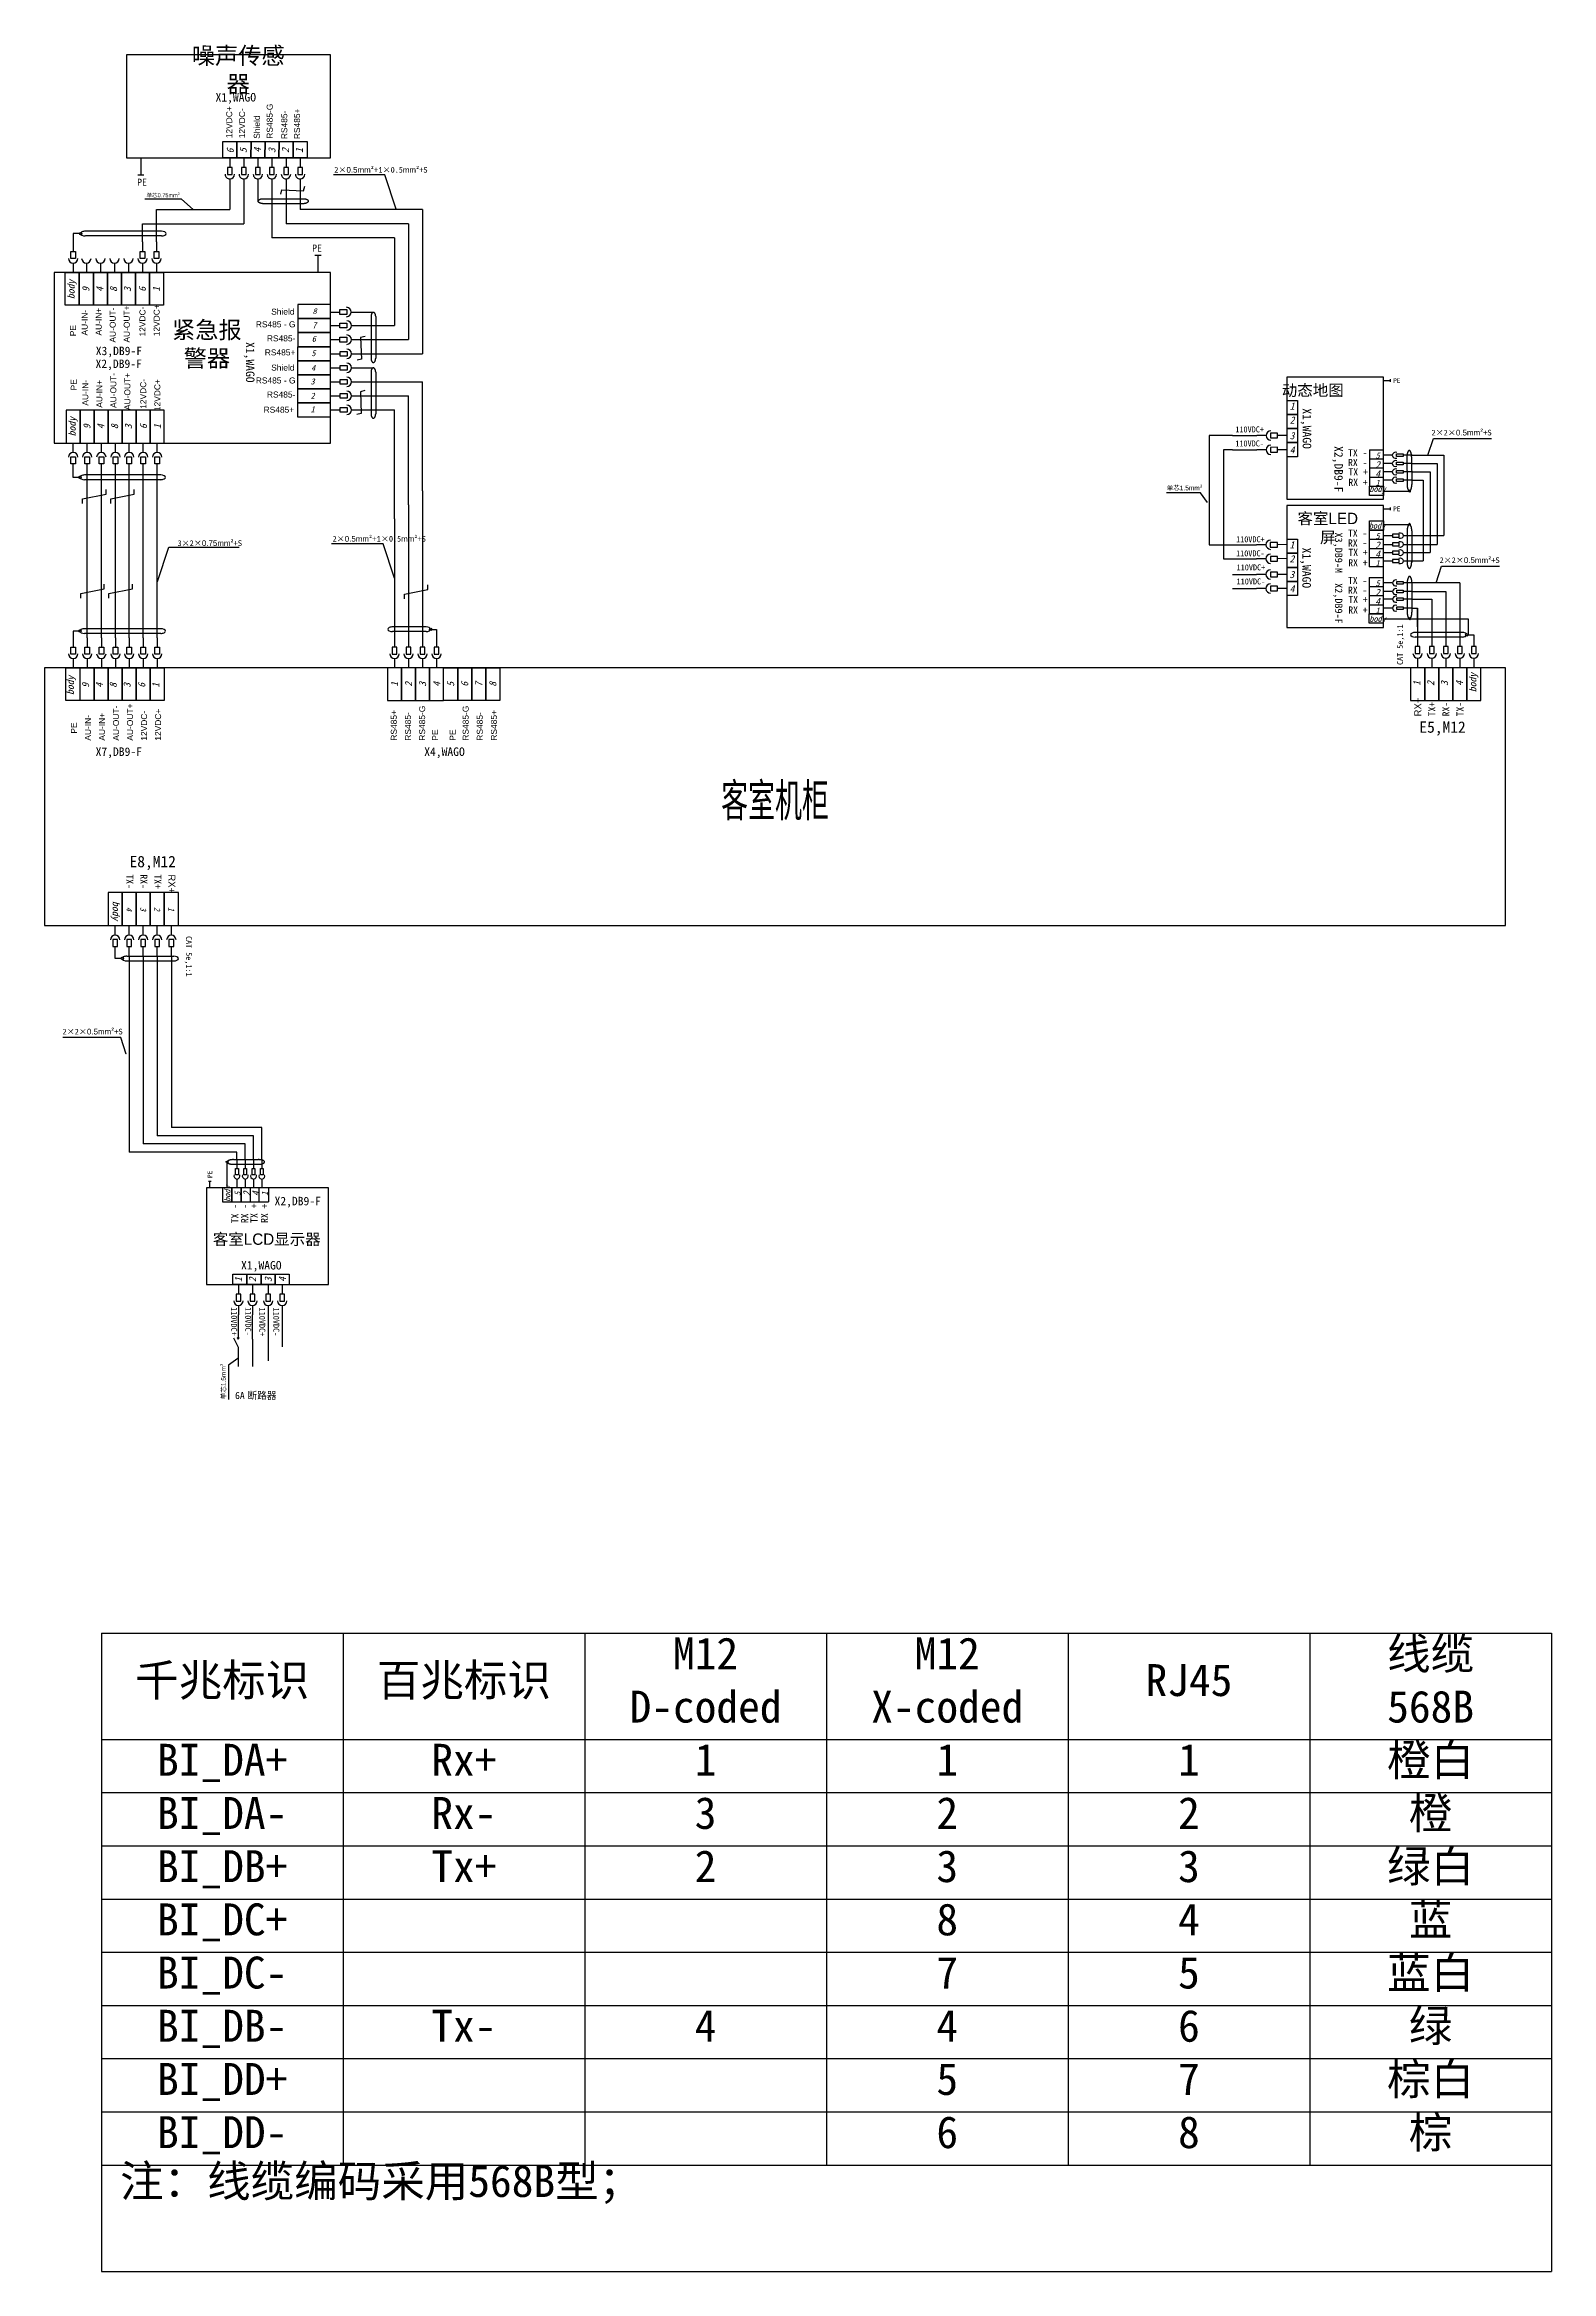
# Model space of a CAD drawing. Header units: millimetres. Extents: x -9110 to 102990, y -380 to 207980.
# Drawn here: x 20052 to 34218, y 5538 to 26469 of the extents above; entities that cross this region are included whole.
import ezdxf

# ---------------------------------------------------------------- set-up
doc = ezdxf.new("R2010")
doc.units = ezdxf.units.MM
doc.header["$LTSCALE"] = 1000
doc.header["$MEASUREMENT"] = 0
doc.linetypes.add('DASHED', pattern=[0.75, 0.5, -0.25])
doc.layers.add('电气', color=7, linetype='Continuous')
doc.layers.add('连接线', color=7, linetype='Continuous')
doc.styles.add('HORIZONTALGBCBIG', font='txt.shx', dxfattribs={"bigfont": 'gbcbig.shx'})
doc.styles.get("Standard").update_dxf_attribs({"font": 'simhei.ttf'})
doc.styles.add('STYLE1', font='txt.shx')
doc.dimstyles.get("Standard").update_dxf_attribs({"dimscale": 2, "dimtxt": 2.5, "dimasz": 2.5, "dimexe": 1.2, "dimexo": 0, "dimgap": 1.2, "dimtad": 0, "dimtih": 1, "dimtoh": 1, "dimzin": 12, "dimdsep": 46, "dimtxsty": 'STYLE1', "dimcen": 0.09, "dimadec": 0, "dimazin": 3, "dimtfac": 1, "dimtofl": 0, "dimtmove": 0, "dimatfit": 3, "dimfxl": 1.2, "dimtolj": 1, "dimtzin": 0, "dimarcsym": 0})

msp = doc.modelspace()

# ---------------------------------------------------------------- texts
at = {"style": 'HORIZONTALGBCBIG'}
for s, insert, char_height, width, attachment_point, rotation in [('{\\fSystem|b0|i0|c134|p34;噪声传感器\\P}', (21873, 26223), 160.07, 902, 5, 359.9403), ('{\\fSimSun|b0|i0|c134|p2;\\H1x;\\C7;X1,WAGO}', (21850, 25963), 80.04, 902, 5, 359.9403), ('{\\fArial|b0|i0|c0|p34;\\C7;12VDC+}', (21788, 25588), 56.5, 395.45, 4, 89.9403), ('{\\fArial|b0|i0|c0|p34;\\C7;12VDC-}', (21909, 25588), 56.5, 404.8, 4, 89.9403), ('{\\fArial|b0|i0|c0|p34;\\C7;Shield }', (22048, 25583), 56.5, 395.45, 4, 89.9403), ('{\\fArial|b0|i0|c0|p34;\\C7;RS485-G}', (22169, 25584), 56.5, 404.8, 4, 89.9403), ('{\\fArial|b0|i0|c0|p34;\\C7;RS485-}', (22306, 25580), 56.5, 395.45, 4, 89.9403), ('{\\fArial|b0|i0|c0|p34;\\C7;RS485+}', (22426, 25580), 56.5, 404.8, 4, 89.9403), ('{\\fSimSun|b0|i1|c134|p2;\\C7;6}', (21798, 25469), 66.7, 308, 5, 90), ('{\\fSimSun|b0|i1|c134|p2;\\C7;5}', (21920, 25473), 66.7, 308, 5, 90), ('{\\fSimSun|b0|i1|c134|p2;\\C7;4}', (22053, 25476), 66.7, 308, 5, 90), ('{\\fSimSun|b0|i1|c134|p2;\\C7;3}', (22190, 25473), 66.7, 308, 5, 90), ('{\\fSimSun|b0|i1|c134|p2;\\C7;2}', (22316, 25474), 66.7, 308, 5, 90), ('{\\fSimSun|b0|i1|c134|p2;\\C7;1}', (22447, 25473), 66.7, 308, 5, 90), ('{\\fSimSun|b0|i1|c134|p2;\\C7;body}', (20311, 24167), 66.7, 308, 5, 90), ('{\\fSimSun|b0|i1|c134|p2;\\C7;9}', (20441, 24167), 66.7, 308, 5, 90), ('{\\fSimSun|b0|i1|c134|p2;\\C7;4}', (20571, 24167), 66.7, 308, 5, 90), ('{\\fSimSun|b0|i1|c134|p2;\\C7;8}', (20701, 24167), 66.7, 308, 5, 90), ('{\\fSimSun|b0|i1|c134|p2;\\C7;3}', (20831, 24167), 66.7, 308, 5, 90), ('{\\fSimSun|b0|i1|c134|p2;\\H1x;\\C7;6}', (20972, 24168), 66.7, 308, 5, 90), ('{\\fSimSun|b0|i1|c134|p2;\\H1x;\\C7;1}', (21104, 24168), 66.7, 308, 5, 90), ('{\\fArial|b0|i0|c0|p34;\\C7;AU-IN\\H1x;-}', (20429, 23734), 56.5, 440, 4, 90), ('{\\fArial|b0|i0|c0|p34;\\C7;AU-IN\\H1x;+}', (20561, 23734), 56.5, 440, 4, 90), ('{\\fArial|b0|i0|c0|p34;\\C7;AU-OUT\\H1x;-}', (20693, 23668), 56.5, 440, 4, 90), ('{\\fArial|b0|i0|c0|p34;\\C7;AU-OUT\\H1x;+}', (20825, 23668), 56.5, 440, 4, 90), ('{\\fArial|b0|i0|c0|p34;\\H1x;\\C7;12VDC-}', (20973, 23725), 56.5, 268.4, 4, 90), ('{\\fArial|b0|i0|c0|p34;\\H1x;\\C7;12VDC+}', (21106, 23727), 56.5, 290.4, 4, 90), ('{\\fArial|b0|i0|c0|p34;\\C7;PE}', (20320, 23727), 56.5, 220, 4, 90), ('{\\fSimSun|b0|i0|c134|p2;\\H1x;\\C7;X1,WAGO}', (21975, 23482), 80.04, 902, 5, 270), ('{\\fArial|b0|i0|c0|p34;\\C7;PE}', (20327, 23324), 56.5, 220, 6, 90), ('{\\fArial|b0|i0|c0|p34;\\C7;AU-IN\\H1x;-}', (20435, 23316), 56.5, 440, 6, 90), ('{\\fArial|b0|i0|c0|p34;\\C7;AU-IN\\H1x;+}', (20567, 23316), 56.5, 440, 6, 90), ('{\\fArial|b0|i0|c0|p34;\\C7;AU-OUT\\H1x;-}', (20699, 23382), 56.5, 440, 6, 90), ('{\\fArial|b0|i0|c0|p34;\\C7;AU-OUT\\H1x;+}', (20831, 23382), 56.5, 440, 6, 90), ('{\\fArial|b0|i0|c0|p34;\\H1x;\\C7;12VDC-}', (20980, 23326), 56.5, 268.4, 6, 90), ('{\\fArial|b0|i0|c0|p34;\\H1x;\\C7;12VDC+}', (21113, 23324), 56.5, 290.4, 6, 90), ('{\\fSimSun|b0|i0|c134|p2;\\C7;X1,WAGO}', (31909, 22859), 80.04, 880, 5, 270), ('{\\fSimSun|b0|i1|c134|p2;\\C7;body}', (20321, 22877), 66.7, 308, 5, 90), ('{\\fSimSun|b0|i1|c134|p2;\\C7;9}', (20451, 22877), 66.7, 308, 5, 90), ('{\\fSimSun|b0|i1|c134|p2;\\C7;4}', (20581, 22877), 66.7, 308, 5, 90), ('{\\fSimSun|b0|i1|c134|p2;\\C7;8}', (20711, 22877), 66.7, 308, 5, 90), ('{\\fSimSun|b0|i1|c134|p2;\\C7;3}', (20841, 22877), 66.7, 308, 5, 90), ('{\\fSimSun|b0|i1|c134|p2;\\H1x;\\C7;6}', (20982, 22878), 66.7, 308, 5, 90), ('{\\fSimSun|b0|i1|c134|p2;\\H1x;\\C7;1}', (21114, 22878), 66.7, 308, 5, 90), ('{\\fSimSun|b0|i0|c134|p2;\\C7;X2,DB9-F\\P}', (32207, 22477), 80.04, 1252.15, 5, 270), ('{\\fSimSun|b0|i0|c134|p2;\\C7;X3,DB9-M  X2,DB9-F\\P}', (32209, 21454), 70, 1252.15, 5, 270), ('{\\fSimSun|b0|i0|c134|p2;\\C7;X1,WAGO}', (31906, 21550), 80.04, 880, 5, 270), ('{\\fSimSun|b0|i0|c134|p2;\\H1x;\\C7;CAT 5e,1:1}', (32801, 20828), 53.36, 462.24, 5, 90), ('{\\fSimSun|b0|i1|c134|p2;\\C7;body}', (20304, 20446), 66.7, 308, 5, 90), ('\\pxqc;{\\fSimSun|b0|i1|c134|p2;\\H1x;\\C7;body}', (33488, 20318), 66.7, 308, 4, 90), ('{\\fSimSun|b0|i1|c134|p2;\\C7;9}', (20438, 20446), 66.7, 308, 5, 90), ('{\\fSimSun|b0|i1|c134|p2;\\C7;4}', (20568, 20446), 66.7, 308, 5, 90), ('{\\fSimSun|b0|i1|c134|p2;\\C7;8}', (20698, 20446), 66.7, 308, 5, 90), ('{\\fSimSun|b0|i1|c134|p2;\\C7;3}', (20828, 20446), 66.7, 308, 5, 90), ('{\\fSimSun|b0|i1|c134|p2;\\H1x;\\C7;6}', (20966, 20446), 66.7, 308, 5, 90), ('{\\fSimSun|b0|i1|c134|p2;\\H1x;\\C7;1}', (21098, 20446), 66.7, 308, 5, 90), ('{\\fSimSun|b0|i1|c134|p2;\\H1x;\\C7;1}', (23342, 20456), 66.7, 308, 5, 90), ('{\\fSimSun|b0|i1|c134|p2;\\H1x;\\C7;2}', (23474, 20456), 66.7, 308, 5, 90), ('{\\fSimSun|b0|i1|c134|p2;\\C7;3}', (23606, 20456), 66.7, 308, 5, 90), ('{\\fSimSun|b0|i1|c134|p2;\\C7;4}', (23738, 20456), 66.7, 308, 5, 90), ('{\\fSimSun|b0|i1|c134|p2;\\C7;5}', (23870, 20456), 66.7, 308, 5, 90), ('{\\fSimSun|b0|i1|c134|p2;\\C7;6}', (24002, 20456), 66.7, 308, 5, 90), ('{\\fSimSun|b0|i1|c134|p2;\\C7;7}', (24134, 20456), 66.7, 308, 5, 90), ('{\\fSimSun|b0|i1|c134|p2;\\C7;8}', (24266, 20456), 66.7, 308, 5, 90), ('{\\fSimSun|b0|i1|c134|p2;\\C7;1}', (32952, 20464), 66.7, 308, 5, 90), ('{\\fSimSun|b0|i1|c134|p2;\\C7;2}', (33082, 20464), 66.7, 308, 5, 90), ('{\\fSimSun|b0|i1|c134|p2;\\C7;3}', (33212, 20464), 66.7, 308, 5, 90), ('{\\fSimSun|b0|i1|c134|p2;\\C7;4}', (33352, 20464), 66.7, 308, 5, 90), ('{\\fArial|b0|i0|c0|p34;\\C7;PE}', (20328, 19992), 56.5, 440, 4, 90), ('{\\fArial|b0|i0|c0|p34;\\C7;AU-IN\\H1x;-}', (20460, 19926), 56.5, 440, 4, 90), ('{\\fArial|b0|i0|c0|p34;\\C7;AU-IN\\H1x;+}', (20592, 19926), 56.5, 440, 4, 90), ('{\\fArial|b0|i0|c0|p34;\\C7;AU-OUT\\H1x;-}', (20724, 19926), 56.5, 440, 4, 90), ('{\\fArial|b0|i0|c0|p34;\\C7;AU-OUT\\H1x;+}', (20856, 19926), 56.5, 440, 4, 90), ('{\\fArial|b0|i0|c0|p34;\\H1x;\\C7;12VDC-}', (20988, 19926), 56.5, 440, 4, 90), ('{\\fArial|b0|i0|c0|p34;\\H1x;\\C7;12VDC+}', (21120, 19926), 56.5, 440, 4, 90), ('{\\fArial|b0|i0|c0|p34;\\H1x;\\C7;RS485+}', (23336, 19926), 56.5, 440, 4, 90), ('{\\fArial|b0|i0|c0|p34;\\H1x;\\C7;RS485-}', (23469, 19926), 56.5, 440, 4, 90), ('{\\fArial|b0|i0|c0|p34;\\H1x;\\C7;RS485-G}', (23602, 19926), 56.5, 440, 4, 90), ('{\\fArial|b0|i0|c0|p34;\\H1x;\\C7;RS485-G}', (24011, 19926), 56.5, 440, 4, 90), ('{\\fArial|b0|i0|c0|p34;\\H1x;\\C7;RS485-}', (24144, 19926), 56.5, 440, 4, 90), ('{\\fArial|b0|i0|c0|p34;\\H1x;\\C7;RS485+}', (24277, 19926), 56.5, 440, 4, 90), ('{\\fArial|b0|i0|c0|p34;\\C7;PE}', (23724, 19926), 56.5, 440, 4, 90), ('{\\fArial|b0|i0|c0|p34;\\C7;PE}', (23889, 19926), 56.5, 440, 4, 90), ('\\pxqc;{\\fSimSun|b0|i1|c134|p2;\\H1x;\\C7;body}', (20716, 18482), 66.7, 308, 4, 270), ('{\\fSimSun|b0|i1|c134|p2;\\C7;4}', (20848, 18344), 56.5, 308, 5, 270), ('{\\fSimSun|b0|i1|c134|p2;\\C7;3}', (20980, 18344), 56.5, 308, 5, 270), ('{\\fSimSun|b0|i1|c134|p2;\\C7;2}', (21112, 18344), 56.5, 308, 5, 270), ('{\\fSimSun|b0|i1|c134|p2;\\C7;1}', (21244, 18344), 56.5, 308, 5, 270), ('{\\fSimSun|b0|i0|c134|p2;\\H1x;\\C7;CAT 5e,1:1}', (21403, 17899), 53.36, 462.24, 5, 270), ('{\\fSimSun|b0|i0|c134|p2;\\C2;PE}', (21606, 15815), 44, 122.36, 4, 90), ('{\\fSimSun|b0|i1|c134|p2;\\C7;body}', (21779, 15668), 56.5, 220, 5, 90), ('{\\fSimSun|b0|i1|c134|p2;\\H1x;\\C7;2}', (21953, 15668), 66.7, 220, 5, 90), ('{\\fSimSun|b0|i0|c134|p2;\\H1x;\\C7;TX -}', (21841, 15390), 66.7, 197.45, 4, 90), ('{\\fSimSun|b0|i1|c134|p2;\\C7;5}', (21867, 15668), 56.5, 220, 5, 90), ('{\\fSimSun|b0|i0|c134|p2;\\C7;RX -}', (21933, 15391), 66.7, 197.45, 4, 90), ('{\\fSimSun|b0|i0|c134|p2;\\C7;TX +}', (22021, 15394), 66.7, 197.45, 4, 90), ('{\\fSimSun|b0|i1|c134|p2;\\H1x;\\C7;4}', (22038, 15668), 66.7, 220, 5, 90), ('{\\fSimSun|b0|i0|c134|p2;\\C7;RX +}', (22119, 15393), 66.7, 197.45, 4, 90), ('{\\fSimSun|b0|i1|c134|p2;\\C7;1}', (22123, 15668), 56.5, 220, 5, 90)]:
    msp.add_mtext(s, dxfattribs=dict(at, insert=insert, char_height=char_height, width=width, attachment_point=attachment_point, rotation=rotation))
at = {"color": 1}
for s, insert, char_height, width, attachment_point in [('{\\fSimSun|b0|i0|c134|p2;2×\\fArial|b0|i0|c0|p32;0.5mm\\fCalibri|b0|i0|c0|p32;²+1\\fSimSun|b0|i0|c134|p2;×0.5\\fArial|b0|i0|c0|p32;mm\\fCalibri|b0|i0|c0|p32;²+S}', (22776, 25318), 53.359, 648.97, 1), ('{\\fSimSun|b0|i0|c134|p2;单芯\\fArial|b0|i0|c0|p32;0.75mm\\fCalibri|b0|i0|c0|p32;²}', (21010, 25071), 37.5, 342.12, 1), ('{\\fSimSun|b0|i0|c134|p2;2×2×\\fArial|b0|i0|c0|p32;0.5mm\\fCalibri|b0|i0|c0|p32;²+S}', (33655, 22848), 53.36, 648.97, 3), ('{\\fSimSun|b0|i0|c134|p2;单芯\\fArial|b0|i0|c0|p32;1.5mm\\fCalibri|b0|i0|c0|p32;²}', (30601, 22323), 44, 340.11, 1), ('{\\fSimSun|b0|i0|c134|p2;3×2×\\fArial|b0|i0|c0|p32;0.75mm\\fCalibri|b0|i0|c0|p32;²+S}', (21908, 21809), 53.36, 648.97, 3), ('{\\fSimSun|b0|i0|c134|p2;2×\\fArial|b0|i0|c0|p32;0.5mm\\fCalibri|b0|i0|c0|p32;²+1\\fSimSun|b0|i0|c134|p2;×0.5\\fArial|b0|i0|c0|p32;mm\\fCalibri|b0|i0|c0|p32;²+S}', (22760, 21850), 53.359, 648.97, 1), ('{\\fSimSun|b0|i0|c134|p2;2×2×\\fArial|b0|i0|c0|p32;0.5mm\\fCalibri|b0|i0|c0|p32;²+S}', (33730, 21649), 53.36, 648.97, 3), ('{\\fSimSun|b0|i0|c134|p2;2×2×\\fArial|b0|i0|c0|p32;0.5mm\\fCalibri|b0|i0|c0|p32;²+S}', (20222, 17218), 53.36, 648.97, 1)]:
    msp.add_mtext(s, dxfattribs=dict(at, insert=insert, char_height=char_height, width=width, attachment_point=attachment_point))
at = {"style": 'HORIZONTALGBCBIG'}
for s, insert, char_height, width, attachment_point in [('{\\fSimSun|b0|i0|c134|p2;\\C2;PE}', (20923, 25175), 66.7, 104.61, 4), ('{\\fSimSun|b0|i0|c134|p2;\\C2;PE}', (22659, 24556), 66.7, 104.61, 6), ('{\\fSimSun|b0|i0|c134|p2;\\C2;PE}', (22659, 24556), 66.7, 104.61, 6), ('{\\fSystem|b0|i0|c134|p34;紧急报警器\\P}', (21578, 23645), 160.07, 660, 5), ('{\\fArial|b0|i0|c0|p34;\\C7;RS485 - G}', (22411, 23839), 56.5, 404.8, 6), ('{\\fArial|b0|i0|c0|p34;\\C7;Shield }', (22402, 23958), 56.5, 395.45, 6), ('\\pxqc;{\\fSimSun|b0|i1|c134|p2;\\C7;8}', (22460, 23963), 56.84, 262.5, 4), ('{\\fArial|b0|i0|c0|p34;\\C7;RS485-}', (22410, 23707), 56.5, 395.45, 6), ('\\pxqc;{\\fSimSun|b0|i1|c134|p2;\\C7;6}', (22452, 23703), 56.84, 262.5, 4), ('\\pxqc;{\\fSimSun|b0|i1|c134|p2;\\C7;7}', (22457, 23830), 56.84, 262.5, 4), ('{\\fSimSun|b0|i0|c134|p2;\\C7;X2,DB9-F}', (20749, 23458), 80.04, 902, 5), ('{\\fSimSun|b0|i0|c134|p2;\\C7;X3,DB9-F}', (20751, 23579), 80.04, 818.4, 5), ('{\\fArial|b0|i0|c0|p34;\\C7;RS485+}', (22410, 23575), 56.5, 395.45, 6), ('{\\fArial|b0|i0|c0|p34;\\C7;Shield }', (22402, 23432), 56.5, 395.45, 6), ('\\pxqc;{\\fSimSun|b0|i1|c134|p2;\\C7;4}', (22446, 23429), 56.84, 262.5, 4), ('\\pxqc;{\\fSimSun|b0|i1|c134|p2;\\C7;5}', (22449, 23568), 56.84, 262.5, 4), ('{\\fArial|b0|i0|c0|p34;\\C7;RS485 - G}', (22411, 23311), 56.5, 404.8, 6), ('\\pxqc;{\\fSimSun|b0|i1|c134|p2;\\C7;3}', (22441, 23302), 56.84, 262.5, 4), ('{\\fSystem|b0|i0|c134|p34;动态地图\\P}', (31974, 23273), 106.71, 654.5, 2), ('{\\fSimSun|b0|i0|c134|p2;\\C2;PE}', (32730, 23310), 44, 122.36, 4), ('{\\fArial|b0|i0|c0|p34;\\C7;RS485+}', (22399, 23036), 56.5, 395.45, 6), ('{\\fArial|b0|i0|c0|p34;\\C7;RS485-}', (22410, 23179), 56.5, 395.45, 6), ('\\pxqc;{\\fSimSun|b0|i1|c134|p2;\\C7;2}', (22441, 23168), 56.84, 262.5, 4), ('\\pxqc;{\\fSimSun|b0|i1|c134|p2;\\H1x;\\C7;1}', (22441, 23040), 56.84, 262.5, 4), ('{\\fSimSun|b0|i0|c134|p2;\\H1x;\\C7;TX -}', (32306, 22632), 66.7, 197.45, 4), ('{\\fSimSun|b0|i1|c134|p2;\\C7;5}', (32584, 22606), 56.5, 220, 5), ('{\\fSimSun|b0|i0|c134|p2;\\C7;TX +}', (32310, 22452), 66.7, 197.45, 4), ('{\\fSimSun|b0|i0|c134|p2;\\C7;RX -}', (32306, 22540), 66.7, 197.45, 4), ('{\\fSimSun|b0|i1|c134|p2;\\H1x;\\C7;2}', (32584, 22520), 66.7, 220, 5), ('{\\fSimSun|b0|i1|c134|p2;\\H1x;\\C7;4}', (32584, 22435), 66.7, 220, 5), ('{\\fSimSun|b0|i0|c134|p2;\\C7;RX +}', (32309, 22354), 66.7, 197.45, 4), ('{\\fSimSun|b0|i1|c134|p2;\\C7;body}', (32583, 22284), 56.5, 220, 5), ('{\\fSimSun|b0|i1|c134|p2;\\C7;1}', (32584, 22350), 56.5, 220, 5), ('{\\fSystem|b0|i0|c134|p34;客室LED屏\\P}', (32115, 22068), 106.71, 654.5, 2), ('{\\fSimSun|b0|i0|c134|p2;\\C2;PE}', (32730, 22105), 44, 122.36, 4), ('{\\fSimSun|b0|i0|c134|p2;\\H1x;\\C7;TX -}', (32305, 21876), 66.7, 197.45, 4), ('{\\fSimSun|b0|i0|c134|p2;\\C7;RX -}', (32305, 21784), 66.7, 197.45, 4), ('{\\fSimSun|b0|i1|c134|p2;\\C7;body}', (32578, 21938), 56.5, 220, 5), ('{\\fSimSun|b0|i1|c134|p2;\\H1x;\\C7;2}', (32583, 21764), 66.7, 220, 5), ('{\\fSimSun|b0|i1|c134|p2;\\C7;5}', (32583, 21850), 56.5, 220, 5), ('{\\fSimSun|b0|i0|c134|p2;\\C7;TX +}', (32309, 21696), 66.7, 197.45, 4), ('{\\fSimSun|b0|i0|c134|p2;\\C7;RX +}', (32308, 21598), 66.7, 197.45, 4), ('{\\fSimSun|b0|i1|c134|p2;\\H1x;\\C7;4}', (32583, 21679), 66.7, 220, 5), ('{\\fSimSun|b0|i1|c134|p2;\\C7;1}', (32583, 21594), 56.5, 220, 5), ('{\\fSimSun|b0|i0|c134|p2;\\H1x;\\C7;TX -}', (32305, 21432), 66.7, 197.45, 4), ('{\\fSimSun|b0|i0|c134|p2;\\C7;RX -}', (32305, 21340), 66.7, 197.45, 4), ('{\\fSimSun|b0|i1|c134|p2;\\H1x;\\C7;2}', (32583, 21320), 66.7, 220, 5), ('{\\fSimSun|b0|i1|c134|p2;\\C7;5}', (32583, 21406), 56.5, 220, 5), ('{\\fSimSun|b0|i0|c134|p2;\\C7;TX +}', (32309, 21252), 66.7, 197.45, 4), ('{\\fSimSun|b0|i0|c134|p2;\\C7;RX +}', (32308, 21154), 66.7, 197.45, 4), ('{\\fSimSun|b0|i1|c134|p2;\\H1x;\\C7;4}', (32583, 21235), 66.7, 220, 5), ('{\\fSimSun|b0|i1|c134|p2;\\C7;1}', (32583, 21150), 56.5, 220, 5), ('{\\fSimSun|b0|i1|c134|p2;\\C7;body}', (32583, 21063), 56.5, 220, 5), ('{\\fSimSun|b0|i0|c134|p2;E5,M12}', (33194, 20040), 106.71, 880, 5), ('{\\fSimSun|b0|i0|c134|p2;\\C7;X7,DB9-F}', (20750, 19812), 80.04, 818.4, 5), ('{\\fSimSun|b0|i0|c134|p2;X4,WAGO}', (23812, 19812), 80.04, 818.4, 5), ('客室机柜', (26919, 19353), 352, 13734.59, 5), ('{\\fSimSun|b0|i0|c134|p2;E8,M12}', (21069, 18776), 106.71, 880, 5), ('{\\fSimSun|b0|i0|c134|p2;\\C7;X2,DB9-F\\P}', (22432, 15588), 80.04, 1252.15, 5), ('{\\fSimSun|b0|i0|c134|p2;\\C7;X1,WAGO}', (22090, 14985), 80.04, 880, 5), ('{\\fSimSun|b0|i0|c0|p2;\\C4;6A\\fArial|b0|i0|c0|p34; \\fSimSun|b0|i0|c134|p2;断路器\\fArial|b0|i0|c134|p34; }', (21843, 13767), 66.695, 694.75, 4)]:
    msp.add_mtext(s, dxfattribs=dict(at, insert=insert, char_height=char_height, width=width, attachment_point=attachment_point))
at = {"color": 7, "style": 'HORIZONTALGBCBIG'}
for s, insert, char_height, width, attachment_point in [('{\\fSimSun|b0|i1|c134|p2;\\H1x;\\C7;1}', (31780, 23071), 66.7, 308, 5), ('{\\fSimSun|b0|i0|c134|p2;110VDC+}', (31246, 22851), 56.5, 396, 4), ('{\\fSimSun|b0|i1|c134|p2;2}', (31780, 22939), 66.7, 308, 5), ('{\\fSimSun|b0|i1|c134|p2;3}', (31780, 22792), 66.7, 308, 5), ('{\\fSimSun|b0|i0|c134|p2;110VDC-}', (31246, 22719), 56.5, 396, 4), ('{\\fSimSun|b0|i1|c134|p2;\\H1x;4}', (31780, 22659), 66.7, 308, 5), ('{\\fSimSun|b0|i0|c134|p2;110VDC+}', (31253, 21818), 56.5, 396, 4), ('{\\fSimSun|b0|i1|c134|p2;\\H1x;\\C7;1}', (31778, 21767), 66.7, 308, 5), ('{\\fSimSun|b0|i0|c134|p2;110VDC-}', (31253, 21686), 56.5, 396, 4), ('{\\fSimSun|b0|i0|c134|p2;110VDC+}', (31258, 21554), 56.5, 396, 4), ('{\\fSimSun|b0|i1|c134|p2;2}', (31778, 21635), 66.7, 308, 5), ('{\\fSimSun|b0|i0|c134|p2;110VDC-}', (31258, 21422), 56.5, 396, 4), ('{\\fSimSun|b0|i1|c134|p2;3}', (31778, 21487), 66.7, 308, 5), ('{\\fSimSun|b0|i1|c134|p2;\\H1x;4}', (31779, 21354), 66.7, 308, 5)]:
    msp.add_mtext(s, dxfattribs=dict(at, insert=insert, char_height=char_height, width=width, attachment_point=attachment_point))
at = {"char_height": 66.7, "attachment_point": 4}
for s, insert, width, rotation in [('{\\fLiSu|b0|i0|c134|p49;\\C7;RX+}', (32962, 20154), 241.45, 90), ('{\\fSimSun|b0|i0|c134|p2;\\C7;TX\\fSimSun|b0|i0|c0|p2;+}', (33094, 20154), 223.85, 90), ('{\\fSimSun|b0|i0|c134|p2;\\C7;RX\\fSimSun|b0|i0|c0|p2;-}', (33226, 20154), 197.45, 90), ('{\\fSimSun|b0|i0|c134|p2;\\C7;TX\\fSimSun|b0|i0|c0|p2;-}', (33358, 20154), 197.45, 90), ('{\\fSimSun|b0|i0|c134|p2;\\C7;TX\\fSimSun|b0|i0|c0|p2;-}', (20853, 18669), 197.45, 270), ('{\\fSimSun|b0|i0|c134|p2;\\C7;RX\\fSimSun|b0|i0|c0|p2;-}', (20985, 18669), 197.45, 270), ('{\\fSimSun|b0|i0|c134|p2;\\C7;TX\\fSimSun|b0|i0|c0|p2;+}', (21117, 18669), 223.85, 270), ('{\\fLiSu|b0|i0|c134|p49;\\C7;RX+}', (21249, 18669), 241.45, 270)]:
    msp.add_mtext(s, dxfattribs=dict(at, insert=insert, width=width, rotation=rotation))
at = {"insert": (22141, 15294), "char_height": 106.71, "attachment_point": 2, "style": 'HORIZONTALGBCBIG'}
msp.add_mtext('{\\fSystem|b0|i0|c134|p34;客室LCD显示器\\P}', dxfattribs=at)
at = {"color": 7, "style": 'HORIZONTALGBCBIG'}
for s, insert, char_height, width, attachment_point, rotation in [('{\\fSimSun|b0|i1|c134|p2;\\H1x;\\C7;1}', (21875, 14860), 66.7, 308, 5, 90), ('{\\fSimSun|b0|i1|c134|p2;2}', (22007, 14860), 66.7, 308, 5, 90), ('{\\fSimSun|b0|i1|c134|p2;3}', (22155, 14860), 66.7, 308, 5, 90), ('{\\fSimSun|b0|i1|c134|p2;\\H1x;4}', (22288, 14861), 66.7, 308, 5, 90), ('{\\fSimSun|b0|i0|c134|p2;110VDC+}', (21834, 14602), 56.5, 396, 4, 270), ('{\\fSimSun|b0|i0|c134|p2;110VDC-}', (21966, 14602), 56.5, 396, 4, 270), ('{\\fSimSun|b0|i0|c134|p2;110VDC+}', (22098, 14597), 56.5, 396, 4, 270), ('{\\fSimSun|b0|i0|c134|p2;110VDC-}', (22230, 14597), 56.5, 396, 4, 270)]:
    msp.add_mtext(s, dxfattribs=dict(at, insert=insert, char_height=char_height, width=width, attachment_point=attachment_point, rotation=rotation))
at = {"color": 1, "insert": (21712, 13736), "char_height": 44, "width": 340.11, "attachment_point": 1, "rotation": 90}
msp.add_mtext('{\\fSimSun|b0|i0|c134|p2;单芯\\fArial|b0|i0|c0|p32;1.5mm\\fCalibri|b0|i0|c0|p32;²}', dxfattribs=at)
at = {"color": 7, "linetype": 'ByBlock', "ltscale": 0.5, "char_height": 300, "attachment_point": 1}
for s, width, insert in [('\\pxqc;线缆\\P568B', 2271.93, (31946, 11497)), ('\\pxqc;M12\\PD-coded', 2271.93, (25130, 11497)), ('\\pxqc;M12\\PX-coded', 2271.93, (27402, 11497)), ('\\pxqc;千兆标识', 2271.93, (20586, 11246)), ('\\pxqc;百兆标识', 2271.93, (22858, 11246)), ('\\pxqc;RJ45', 2271.93, (29674, 11246)), ('\\pxqc;BI_DA+', 2271.93, (20586, 10497)), ('\\pxqc;Rx+', 2271.93, (22858, 10497)), ('\\pxqc;1', 2271.93, (25130, 10497)), ('\\pxqc;1', 2271.93, (27402, 10497)), ('\\pxqc;1', 2271.93, (29674, 10497)), ('\\pxqc;橙白', 2271.93, (31946, 10497)), ('\\pxqc;BI_DA-', 2271.93, (20586, 9997)), ('\\pxqc;Rx-', 2271.93, (22858, 9997)), ('\\pxqc;3', 2271.93, (25130, 9997)), ('\\pxqc;2', 2271.93, (27402, 9997)), ('\\pxqc;2', 2271.93, (29674, 9997)), ('\\pxqc;橙', 2271.93, (31946, 9997)), ('\\pxqc;BI_DB+', 2271.93, (20586, 9497)), ('\\pxqc;Tx+', 2271.93, (22858, 9497)), ('\\pxqc;2', 2271.93, (25130, 9497)), ('\\pxqc;3', 2271.93, (27402, 9497)), ('\\pxqc;3', 2271.93, (29674, 9497)), ('\\pxqc;绿白', 2271.93, (31946, 9497)), ('\\pxqc;BI_DC+', 2271.93, (20586, 8997)), ('\\pxqc;蓝', 2271.93, (31946, 8997)), ('\\pxqc;8', 2271.93, (27402, 8997)), ('\\pxqc;4', 2271.93, (29674, 8997)), ('\\pxqc;BI_DC-', 2271.93, (20586, 8497)), ('\\pxqc;7', 2271.93, (27402, 8497)), ('\\pxqc;5', 2271.93, (29674, 8497)), ('\\pxqc;蓝白', 2271.93, (31946, 8497)), ('\\pxqc;BI_DB-', 2271.93, (20586, 7997)), ('\\pxqc;Tx-', 2271.93, (22858, 7997)), ('\\pxqc;4', 2271.93, (25130, 7997)), ('\\pxqc;4', 2271.93, (27402, 7997)), ('\\pxqc;6', 2271.93, (29674, 7997)), ('\\pxqc;绿', 2271.93, (31946, 7997)), ('\\pxqc;棕白', 2271.93, (31946, 7497)), ('\\pxqc;BI_DD+', 2271.93, (20586, 7497)), ('\\pxqc;5', 2271.93, (27402, 7497)), ('\\pxqc;7', 2271.93, (29674, 7497)), ('\\pxqc;BI_DD-', 2271.93, (20586, 6997)), ('\\pxqc;6', 2271.93, (27402, 6997)), ('\\pxqc;8', 2271.93, (29674, 6997)), ('\\pxqc;棕', 2271.93, (31946, 6997)), ('\\pxql;注：线缆编码采用568B型；', 5839.29, (20762, 6538))]:
    msp.add_mtext_dynamic_manual_height_columns(s, width=width, gutter_width=30.1, heights=[0], dxfattribs=dict(at, insert=insert))

# ---------------------------------------------------------------- linework, layer by layer
at = {"color": 9, "linetype": 'Continuous'}
for p, q in [((21794, 25404), (21794, 25316)), ((21926, 25404), (21926, 25316)), ((22058, 25404), (22058, 25316)), ((22190, 25404), (22190, 25316)), ((22322, 25404), (22322, 25316)), ((22454, 25404), (22454, 25316)), ((21794, 25206), (21794, 25118)), ((21926, 25206), (21926, 25118)), ((22058, 25206), (22058, 25118)), ((22190, 25206), (22190, 25118)), ((22322, 25206), (22322, 25118)), ((22454, 25206), (22454, 25118)), ((20320, 24613), (20320, 24525)), ((20973, 24613), (20973, 24525)), ((21105, 24613), (21105, 24525)), ((20320, 24415), (20320, 24327)), ((20445, 24415), (20445, 24327)), ((20577, 24415), (20577, 24327)), ((20709, 24415), (20709, 24327)), ((20841, 24415), (20841, 24327)), ((20973, 24415), (20973, 24327)), ((21105, 24415), (21105, 24327)), ((22737, 23955), (22825, 23955)), ((22935, 23955), (23023, 23955)), ((22739, 23827), (22827, 23827)), ((22739, 23695), (22827, 23695)), ((22937, 23827), (23025, 23827)), ((22937, 23695), (23025, 23695)), ((22739, 23563), (22827, 23563)), ((22937, 23563), (23025, 23563)), ((22739, 23431), (22827, 23431)), ((22739, 23299), (22827, 23299)), ((22937, 23431), (23025, 23431)), ((22937, 23299), (23025, 23299)), ((22739, 23167), (22827, 23167)), ((22739, 23035), (22827, 23035)), ((22937, 23167), (23025, 23167)), ((22937, 23035), (23025, 23035)), ((20322, 22635), (20322, 22723)), ((20454, 22635), (20454, 22723)), ((20586, 22635), (20586, 22723)), ((20718, 22635), (20718, 22723)), ((20848, 22635), (20848, 22723)), ((20980, 22635), (20980, 22723)), ((21112, 22635), (21112, 22723)), ((20322, 22437), (20322, 22525)), ((20454, 22437), (20454, 22525)), ((20586, 22437), (20586, 22525)), ((20718, 22437), (20718, 22525)), ((20848, 22437), (20848, 22525)), ((20980, 22437), (20980, 22525)), ((21112, 22437), (21112, 22525)), ((33356, 21404), (33356, 20898)), ((32960, 21171), (32960, 20900)), ((33092, 21255), (33092, 20900)), ((33224, 21327), (33224, 20898)), ((20322, 20894), (20322, 20806)), ((20454, 20894), (20454, 20806)), ((20586, 20894), (20586, 20806)), ((20718, 20894), (20718, 20806)), ((20848, 20894), (20848, 20806)), ((20980, 20894), (20980, 20806)), ((21112, 20894), (21112, 20806)), ((23342, 20896), (23342, 20808)), ((23474, 20896), (23474, 20808)), ((23606, 20896), (23606, 20808)), ((23737, 20896), (23737, 20808)), ((32960, 20900), (32960, 20812)), ((33092, 20900), (33092, 20812)), ((33224, 20900), (33224, 20812)), ((33356, 20900), (33356, 20812)), ((33488, 20900), (33488, 20812)), ((20322, 20698), (20322, 20610)), ((20454, 20698), (20454, 20610)), ((20586, 20698), (20586, 20610)), ((20718, 20698), (20718, 20610)), ((20848, 20698), (20848, 20610)), ((20980, 20698), (20980, 20610)), ((21112, 20698), (21112, 20610)), ((23342, 20698), (23342, 20610)), ((23474, 20698), (23474, 20610)), ((23606, 20698), (23606, 20610)), ((23737, 20698), (23737, 20610)), ((32960, 20702), (32960, 20610)), ((33092, 20702), (33092, 20610)), ((33224, 20702), (33224, 20610)), ((33356, 20702), (33356, 20610)), ((33488, 20702), (33488, 20610)), ((33488, 20702), (33488, 20610)), ((20716, 18098), (20716, 18190)), ((20716, 18098), (20716, 18190)), ((20848, 18098), (20848, 18190)), ((20980, 18098), (20980, 18190)), ((21112, 18098), (21112, 18190)), ((21244, 18098), (21244, 18190)), ((20716, 17900), (20716, 17988)), ((20848, 17900), (20848, 17988)), ((20980, 17900), (20980, 17988)), ((21112, 17900), (21112, 17988)), ((21244, 17900), (21244, 17988))]:
    msp.add_line(p, q, dxfattribs=at)
for p, q in [((21794, 25118), (21794, 24917)), ((21926, 25118), (21926, 24785)), ((22190, 25118), (22190, 24653)), ((22322, 25118), (22322, 24785)), ((22454, 25118), (22454, 24917)), ((21105, 24917), (21794, 24917)), ((21105, 24613), (21105, 24917)), ((20973, 24613), (20973, 24785)), ((20973, 24785), (21926, 24785)), ((23026, 23827), (23342, 23827)), ((23026, 23695), (23474, 23695)), ((23025, 23563), (23606, 23563)), ((23026, 23299), (23606, 23299)), ((23606, 22274), (23606, 23299)), ((23025, 23035), (23342, 23035)), ((23026, 23167), (23474, 23167)), ((23342, 22010), (23342, 23035)), ((23474, 22142), (23474, 23167)), ((31219, 22793), (31000, 22793)), ((31000, 22793), (31000, 21768)), ((31220, 22660), (31134, 22660)), ((31134, 22660), (31134, 21636)), ((32506, 22660), (32506, 22317)), ((20454, 20894), (20454, 22437)), ((20586, 20894), (20586, 22437)), ((20718, 20894), (20718, 22437)), ((20848, 20894), (20848, 22437)), ((20980, 20894), (20980, 22437)), ((21112, 20894), (21112, 22437)), ((23606, 22274), (23606, 20896)), ((23342, 22010), (23342, 20896)), ((23474, 22142), (23474, 20896)), ((32505, 21904), (32505, 21561)), ((32908, 21771), (33145, 21771)), ((32505, 21460), (32505, 21117)), ((33356, 21409), (32909, 21409)), ((20848, 17900), (20848, 16057)), ((20980, 17900), (20980, 16135)), ((21112, 17900), (21112, 16213)), ((21244, 17900), (21244, 16291)), ((21939, 16135), (20980, 16135)), ((22017, 16213), (21112, 16213)), ((22095, 16291), (21244, 16291)), ((21939, 15987), (21939, 16135)), ((22017, 15987), (22017, 16213)), ((22095, 15987), (22095, 16291)), ((21861, 16057), (20848, 16057)), ((21861, 15987), (21861, 16057)), ((21813, 15591), (22156, 15591)), ((22153, 14528), (22153, 14096)), ((22287, 14528), (22287, 14230))]:
    msp.add_line(p, q)
at = {"color": 112, "linetype": 'DASHED'}
for p, q in [((22100, 25019), (22492, 25019)), ((22100, 24975), (22492, 24975)), ((23121, 23912), (23121, 23520)), ((23165, 23912), (23165, 23520)), ((23121, 23390), (23121, 22997)), ((23165, 23390), (23165, 22997)), ((32859, 22595), (32861, 22333)), ((32903, 22595), (32905, 22333)), ((32861, 21897), (32861, 21604)), ((32905, 21897), (32905, 21604)), ((32862, 21411), (32862, 21133)), ((32906, 21411), (32906, 21133)), ((21828, 15988), (22062, 15988)), ((21828, 15944), (22062, 15944))]:
    msp.add_line(p, q, dxfattribs=at)
at = {"color": 112, "linetype": 'Continuous'}
for p, q in [((21151, 24714), (20435, 24714)), ((21151, 24670), (20436, 24670)), ((21144, 22423), (20428, 22423)), ((21144, 22379), (20429, 22379)), ((32638, 22272), (32883, 22272)), ((32638, 21957), (32883, 21957)), ((21144, 20978), (20428, 20978)), ((21144, 20934), (20429, 20934)), ((23638, 20995), (23324, 20995)), ((23638, 20951), (23324, 20951)), ((32637, 21072), (33434, 21072)), ((33378, 20944), (32938, 20944)), ((33434, 21072), (33434, 20920)), ((33378, 20900), (32938, 20900)), ((20826, 17900), (21266, 17900)), ((20826, 17856), (21266, 17856)), ((21769, 15723), (21769, 15967))]:
    msp.add_line(p, q, dxfattribs=at)
at = {"color": 2}
for p, q in [((32638, 23311), (32701, 23311)), ((32701, 23323), (32701, 23299)), ((32638, 22105), (32701, 22105)), ((32701, 22117), (32701, 22093)), ((21594, 15786), (21618, 15786)), ((21606, 15723), (21606, 15786))]:
    msp.add_line(p, q, dxfattribs=at)
at = {"color": 7, "linetype": 'Continuous'}
for p, q in [((31830, 23123), (31830, 22727)), ((31535, 22660), (31447, 22660)), ((31536, 22793), (31448, 22793)), ((31733, 22661), (31645, 22661)), ((31734, 22794), (31646, 22794)), ((32908, 22531), (33145, 22531)), ((33145, 22531), (33145, 21771)), ((31732, 21769), (31644, 21768)), ((31829, 21819), (31829, 21423)), ((32908, 21853), (33207, 21853)), ((31534, 21768), (31446, 21768)), ((31534, 21636), (31446, 21636)), ((31732, 21637), (31644, 21636)), ((32908, 21693), (33079, 21693)), ((32908, 21615), (33013, 21615)), ((31534, 21489), (31446, 21489)), ((31534, 21356), (31446, 21355)), ((31732, 21489), (31644, 21489)), ((31732, 21356), (31644, 21356)), ((32960, 20995), (32960, 21171)), ((21823, 14911), (22219, 14911)), ((21874, 14815), (21874, 14727)), ((22006, 14815), (22006, 14727)), ((22153, 14815), (22153, 14727)), ((22287, 14814), (22287, 14726)), ((21874, 14617), (21874, 14529)), ((22006, 14617), (22006, 14529)), ((22153, 14617), (22153, 14529)), ((22287, 14616), (22287, 14528))]:
    msp.add_line(p, q, dxfattribs=at)
at = {"color": 165, "linetype": 'Continuous'}
for p, q in [((32722, 22609), (32639, 22609)), ((32908, 22609), (32825, 22609)), ((32722, 22531), (32639, 22531)), ((32722, 22453), (32639, 22453)), ((32908, 22531), (32825, 22531)), ((32908, 22453), (32825, 22453)), ((32722, 22375), (32639, 22375)), ((32908, 22375), (32825, 22375)), ((32639, 21853), (32722, 21853)), ((32639, 21771), (32722, 21771)), ((32825, 21853), (32909, 21853)), ((32825, 21771), (32908, 21771)), ((32639, 21693), (32722, 21693)), ((32639, 21615), (32722, 21615)), ((32825, 21693), (32908, 21693)), ((32825, 21615), (32908, 21615)), ((32724, 21409), (32638, 21409)), ((32909, 21409), (32827, 21409)), ((32724, 21327), (32641, 21327)), ((32724, 21255), (32641, 21255)), ((32724, 21171), (32641, 21171)), ((32909, 21327), (32827, 21327)), ((32909, 21255), (32827, 21255)), ((32909, 21171), (32827, 21171)), ((21861, 15987), (21861, 15908)), ((21939, 15987), (21939, 15908)), ((22017, 15987), (22017, 15908)), ((22095, 15987), (22095, 15908)), ((21861, 15805), (21861, 15723)), ((21939, 15805), (21939, 15723)), ((22017, 15805), (22017, 15723)), ((22095, 15805), (22095, 15723))]:
    msp.add_line(p, q, dxfattribs=at)
at = {"color": 7, "linetype": 'ByBlock', "ltscale": 0.5}
for p, q in [((20586, 11538), (34218, 11538)), ((20586, 10538), (34218, 10538)), ((20586, 10038), (34218, 10038)), ((20586, 9538), (34218, 9538)), ((20586, 9038), (34218, 9038)), ((20586, 8538), (34218, 8538)), ((20586, 8038), (34218, 8038)), ((20586, 7538), (34218, 7538)), ((20586, 7038), (34218, 7038)), ((20586, 6538), (34218, 6538)), ((20586, 5538), (34218, 5538))]:
    msp.add_line(p, q, dxfattribs=at)
for points in [[(20824, 25404), (22740, 25404), (22740, 26372), (20824, 26372)], [(31731, 20989), (32638, 20989), (32638, 22137), (31731, 22137)]]:
    msp.add_lwpolyline(points, close=True)
at = {"color": 9, "linetype": 'Continuous'}
for points in [[(21728, 25404), (21729, 25558), (21861, 25558), (21860, 25404)], [(21860, 25404), (21861, 25558), (21993, 25558), (21992, 25404)], [(21992, 25404), (21993, 25558), (22125, 25558), (22124, 25404)], [(22124, 25404), (22125, 25558), (22257, 25558), (22256, 25404)], [(22256, 25404), (22257, 25558), (22389, 25558), (22388, 25404)], [(22388, 25404), (22389, 25558), (22521, 25558), (22520, 25404)], [(21772, 25248), (21816, 25248), (21816, 25314), (21772, 25314)], [(21904, 25247), (21948, 25247), (21948, 25313), (21904, 25313)], [(22036, 25247), (22080, 25247), (22080, 25313), (22036, 25313)], [(22168, 25248), (22212, 25248), (22212, 25314), (22168, 25314)], [(22300, 25248), (22344, 25248), (22344, 25314), (22300, 25314)], [(22432, 25248), (22476, 25248), (22476, 25314), (22432, 25314)], [(20342, 24457), (20298, 24457), (20298, 24523), (20342, 24523)], [(20995, 24457), (20951, 24457), (20951, 24523), (20995, 24523)], [(21127, 24457), (21083, 24457), (21083, 24523), (21127, 24523)], [(22740, 24327), (20144, 24327), (20144, 22723), (22740, 22723)], [(20247, 24019), (20247, 24327), (20379, 24327), (20379, 24019)], [(20379, 24019), (20379, 24327), (20511, 24327), (20511, 24019)], [(20511, 24019), (20511, 24327), (20643, 24327), (20643, 24019)], [(20643, 24019), (20643, 24327), (20775, 24327), (20775, 24019)], [(20775, 24019), (20775, 24327), (20907, 24327), (20907, 24019)], [(20907, 24019), (20907, 24327), (21039, 24327), (21039, 24019)], [(21039, 24019), (21039, 24327), (21171, 24327), (21171, 24019)], [(22740, 24025), (22432, 24025), (22432, 23893), (22740, 23893)], [(22740, 23893), (22432, 23893), (22432, 23761), (22740, 23761)], [(22893, 23977), (22893, 23933), (22827, 23933), (22827, 23977)], [(22740, 23761), (22432, 23761), (22432, 23629), (22740, 23629)], [(22895, 23849), (22895, 23805), (22829, 23805), (22829, 23849)], [(22895, 23717), (22895, 23673), (22829, 23673), (22829, 23717)], [(22739, 23629), (22431, 23629), (22431, 23497), (22739, 23497)], [(22739, 23497), (22431, 23497), (22431, 23365), (22739, 23365)], [(22896, 23585), (22896, 23541), (22830, 23541), (22830, 23585)], [(22896, 23453), (22896, 23409), (22830, 23409), (22830, 23453)], [(22739, 23365), (22431, 23365), (22431, 23233), (22739, 23233)], [(22896, 23321), (22896, 23277), (22830, 23277), (22830, 23321)], [(20254, 23031), (20254, 22723), (20386, 22723), (20386, 23031)], [(20386, 23031), (20386, 22723), (20518, 22723), (20518, 23031)], [(20518, 23031), (20518, 22723), (20650, 22723), (20650, 23031)], [(20650, 23031), (20650, 22723), (20782, 22723), (20782, 23031)], [(20782, 23031), (20782, 22723), (20914, 22723), (20914, 23031)], [(20914, 23031), (20914, 22723), (21046, 22723), (21046, 23031)], [(21046, 23031), (21046, 22723), (21178, 22723), (21178, 23031)], [(22739, 23233), (22431, 23233), (22431, 23101), (22739, 23101)], [(22739, 23101), (22431, 23101), (22431, 22969), (22739, 22969)], [(22896, 23189), (22896, 23145), (22830, 23145), (22830, 23189)], [(22896, 23057), (22896, 23013), (22830, 23013), (22830, 23057)], [(20300, 22593), (20344, 22593), (20344, 22527), (20300, 22527)], [(20432, 22593), (20476, 22593), (20476, 22527), (20432, 22527)], [(20564, 22593), (20608, 22593), (20608, 22527), (20564, 22527)], [(20696, 22593), (20740, 22593), (20740, 22527), (20696, 22527)], [(20826, 22593), (20870, 22593), (20870, 22527), (20826, 22527)], [(20958, 22593), (21002, 22593), (21002, 22527), (20958, 22527)], [(21090, 22593), (21134, 22593), (21134, 22527), (21090, 22527)], [(20344, 20740), (20300, 20740), (20300, 20806), (20344, 20806)], [(20476, 20740), (20432, 20740), (20432, 20806), (20476, 20806)], [(20608, 20740), (20564, 20740), (20564, 20806), (20608, 20806)], [(20740, 20740), (20696, 20740), (20696, 20806), (20740, 20806)], [(20870, 20740), (20826, 20740), (20826, 20806), (20870, 20806)], [(21002, 20740), (20958, 20740), (20958, 20806), (21002, 20806)], [(21134, 20740), (21090, 20740), (21090, 20806), (21134, 20806)], [(23320, 20740), (23364, 20740), (23364, 20806), (23320, 20806)], [(23452, 20740), (23496, 20740), (23496, 20806), (23452, 20806)], [(23584, 20740), (23628, 20740), (23628, 20806), (23584, 20806)], [(23715, 20740), (23759, 20740), (23759, 20806), (23715, 20806)], [(32938, 20744), (32982, 20744), (32982, 20810), (32938, 20810)], [(33070, 20744), (33114, 20744), (33114, 20810), (33070, 20810)], [(33202, 20744), (33246, 20744), (33246, 20810), (33202, 20810)], [(33334, 20744), (33378, 20744), (33378, 20810), (33334, 20810)], [(33466, 20744), (33510, 20744), (33510, 20810), (33466, 20810)], [(20252, 20302), (20252, 20610), (20384, 20610), (20384, 20302)], [(20386, 20302), (20386, 20610), (20518, 20610), (20518, 20302)], [(20518, 20302), (20518, 20610), (20650, 20610), (20650, 20302)], [(20650, 20302), (20650, 20610), (20782, 20610), (20782, 20302)], [(20782, 20302), (20782, 20610), (20914, 20610), (20914, 20302)], [(20914, 20302), (20914, 20610), (21046, 20610), (21046, 20302)], [(21046, 20302), (21046, 20610), (21178, 20610), (21178, 20302)], [(23408, 20302), (23408, 20610), (23276, 20610), (23276, 20302)], [(23540, 20302), (23540, 20610), (23408, 20610), (23408, 20302)], [(23672, 20302), (23672, 20610), (23540, 20610), (23540, 20302)], [(23804, 20302), (23804, 20610), (23672, 20610), (23672, 20302)], [(23804, 20302), (23804, 20610), (23936, 20610), (23936, 20302)], [(23936, 20302), (23936, 20610), (24068, 20610), (24068, 20302)], [(24068, 20302), (24068, 20610), (24200, 20610), (24200, 20302)], [(24200, 20302), (24200, 20610), (24332, 20610), (24332, 20302)], [(33026, 20302), (33026, 20610), (32894, 20610), (32894, 20302)], [(33158, 20302), (33158, 20610), (33026, 20610), (33026, 20302)], [(33290, 20302), (33290, 20610), (33158, 20610), (33158, 20302)], [(33422, 20302), (33422, 20610), (33290, 20610), (33290, 20302)], [(33554, 20302), (33554, 20610), (33422, 20610), (33422, 20302)], [(20650, 18498), (20650, 18190), (20782, 18190), (20782, 18498)], [(20782, 18498), (20782, 18190), (20914, 18190), (20914, 18498)], [(20914, 18498), (20914, 18190), (21046, 18190), (21046, 18498)], [(21046, 18498), (21046, 18190), (21178, 18190), (21178, 18498)], [(21178, 18498), (21178, 18190), (21310, 18190), (21310, 18498)], [(20738, 18056), (20694, 18056), (20694, 17990), (20738, 17990)], [(20870, 18056), (20826, 18056), (20826, 17990), (20870, 17990)], [(21002, 18056), (20958, 18056), (20958, 17990), (21002, 17990)], [(21134, 18056), (21090, 18056), (21090, 17990), (21134, 17990)], [(21266, 18056), (21222, 18056), (21222, 17990), (21266, 17990)]]:
    msp.add_lwpolyline(points, close=True, dxfattribs=at)
for points in [[(22273, 25062), (22284, 25104), (22487, 25095), (22498, 25138)], [(23066, 23726), (23023, 23715), (23032, 23512), (22990, 23501)], [(23063, 23216), (23021, 23205), (23029, 23002), (22987, 22991)], [(20410, 22155), (20410, 22199), (20630, 22243), (20630, 22287)], [(20674, 22155), (20674, 22199), (20894, 22243), (20894, 22287)], [(20394, 21265), (20394, 21309), (20614, 21353), (20614, 21397)], [(20658, 21265), (20658, 21309), (20878, 21353), (20878, 21397)], [(23436, 21260), (23436, 21304), (23656, 21348), (23656, 21392)]]:
    msp.add_lwpolyline(points, dxfattribs=at)
at = {"color": 112, "linetype": 'Continuous'}
for points in [[(20391, 24692), (20320, 24692), (20320, 24613)], [(20384, 22401), (20322, 22401), (20322, 22478)], [(20384, 20956), (20322, 20956), (20322, 20894)], [(23682, 20971), (23737, 20971), (23737, 20896)], [(33433, 20920), (33488, 20920), (33488, 20845)], [(20771, 17880), (20716, 17880), (20716, 17955)]]:
    msp.add_lwpolyline(points, dxfattribs=at)
at = {"color": 7, "linetype": 'Continuous'}
for points in [[(31731, 22195), (32638, 22195), (32638, 23343), (31731, 23343)], [(31577, 22816), (31577, 22772), (31643, 22772), (31643, 22816)], [(31577, 22682), (31577, 22638), (31643, 22639), (31643, 22683)], [(31575, 21790), (31575, 21746), (31641, 21746), (31641, 21790)], [(31576, 21658), (31576, 21614), (31642, 21614), (31642, 21658)], [(31576, 21511), (31576, 21467), (31642, 21467), (31642, 21511)], [(31576, 21378), (31576, 21334), (31642, 21334), (31642, 21378)], [(20052, 18190), (33787, 18190), (33787, 20610), (20052, 20610)], [(22722, 14815), (22722, 15723), (21574, 15723), (21574, 14815)], [(21852, 14658), (21896, 14658), (21896, 14724), (21852, 14724)], [(21984, 14658), (22028, 14658), (22028, 14724), (21984, 14724)], [(22131, 14658), (22175, 14658), (22175, 14724), (22131, 14724)], [(22265, 14658), (22309, 14658), (22309, 14724), (22265, 14724)]]:
    msp.add_lwpolyline(points, close=True, dxfattribs=at)
for points in [[(31830, 22991), (31733, 22991), (31733, 23123), (31830, 23123)], [(31830, 22859), (31733, 22859), (31733, 22991), (31830, 22991)], [(31830, 22727), (31733, 22727), (31733, 22859), (31830, 22859)], [(31733, 22727), (31830, 22727), (31830, 22595), (31733, 22595)], [(32908, 22609), (33207, 22609), (33207, 22353), (33207, 22045), (33207, 21853)], [(32908, 22453), (33079, 22453), (33079, 21693)], [(32908, 22375), (33013, 22375), (33013, 21615)], [(31829, 21687), (31732, 21687), (31732, 21819), (31829, 21819)], [(31829, 21555), (31732, 21555), (31732, 21687), (31829, 21687)], [(31829, 21423), (31732, 21423), (31732, 21555), (31829, 21555)], [(31732, 21423), (31829, 21423), (31829, 21291), (31732, 21291)], [(32905, 21171), (32960, 21171)], [(21955, 14911), (21955, 14814), (21823, 14814), (21823, 14911)], [(22087, 14911), (22087, 14814), (21955, 14814), (21955, 14911)], [(22219, 14911), (22219, 14814), (22087, 14814), (22087, 14911)], [(22219, 14814), (22219, 14911), (22351, 14911), (22351, 14814)]]:
    msp.add_lwpolyline(points, dxfattribs=at)
for points in [[(32506, 22660), (32639, 22660)], [(32639, 22573), (32506, 22573)], [(32639, 22486), (32506, 22486)], [(32506, 22404), (32639, 22404)], [(32505, 21904), (32638, 21904)], [(32638, 21817), (32505, 21817)], [(32638, 21730), (32505, 21730)], [(32505, 21648), (32638, 21648)], [(32638, 21561), (32505, 21561)], [(32505, 21460), (32638, 21460)], [(32638, 21373), (32505, 21373)], [(32638, 21287), (32505, 21287)], [(32505, 21204), (32638, 21204)], [(32638, 21117), (32505, 21117)], [(32638, 21117), (32505, 21117)], [(21813, 15591), (21813, 15724)], [(21900, 15724), (21900, 15591)], [(21986, 15724), (21986, 15591)], [(22069, 15591), (22069, 15724)], [(22156, 15724), (22156, 15591)]]:
    msp.add_lwpolyline(points)
at = {"color": 165, "linetype": 'Continuous'}
for points in [[(32761, 22596), (32761, 22622), (32823, 22622), (32823, 22596)], [(32761, 22518), (32761, 22544), (32823, 22544), (32823, 22518)], [(32761, 22440), (32761, 22466), (32823, 22466), (32823, 22440)], [(32761, 22362), (32761, 22388), (32823, 22388), (32823, 22362)], [(32786, 21840), (32786, 21866), (32724, 21866), (32724, 21840)], [(32786, 21758), (32786, 21784), (32724, 21784), (32724, 21758)], [(32786, 21680), (32786, 21706), (32724, 21706), (32724, 21680)], [(32786, 21602), (32786, 21628), (32724, 21628), (32724, 21602)], [(32763, 21396), (32763, 21422), (32825, 21422), (32825, 21396)], [(32763, 21314), (32763, 21340), (32825, 21340), (32825, 21314)], [(32763, 21242), (32763, 21268), (32825, 21268), (32825, 21242)], [(32763, 21158), (32763, 21184), (32825, 21184), (32825, 21158)], [(21874, 15844), (21848, 15844), (21848, 15906), (21874, 15906)], [(21952, 15844), (21926, 15844), (21926, 15906), (21952, 15906)], [(22030, 15844), (22004, 15844), (22004, 15906), (22030, 15906)], [(22108, 15844), (22082, 15844), (22082, 15906), (22108, 15906)]]:
    msp.add_lwpolyline(points, close=True, dxfattribs=at)
at = {"color": 7, "linetype": 'ByBlock', "ltscale": 0.5}
for points in [[(32506, 22317), (32638, 22317), (32638, 22229), (32506, 22229)], [(32506, 21992), (32638, 21992), (32638, 21904), (32506, 21904)], [(32505, 21117), (32637, 21117), (32637, 21029), (32505, 21029)], [(21813, 15723), (21725, 15723), (21725, 15591), (21813, 15591)], [(21900, 15723), (21813, 15723), (21813, 15591), (21900, 15591)]]:
    msp.add_lwpolyline(points, close=True, dxfattribs=at)
for points in [[(20586, 11538), (20586, 5538)], [(22858, 11538), (22858, 6538)], [(25130, 11538), (25130, 6538)], [(27402, 11538), (27402, 6538)], [(29674, 11538), (29674, 6538)], [(31946, 11538), (31946, 6538)], [(34218, 11538), (34218, 5538)]]:
    msp.add_lwpolyline(points, dxfattribs=at)
at = {"color": 112, "linetype": 'Continuous'}
for centre in [(20391, 24692), (20385, 22401), (20385, 20956), (23682, 20971), (33422, 20920), (20782, 17880)]:
    msp.add_circle(centre, 11, dxfattribs=at)
at = {"color": 9, "linetype": 'Continuous'}
for centre, start, end in [((21794, 25250), 180.0597, 270.0597), ((21794, 25250), 270.0597, 0.0597), ((21926, 25250), 180.0597, 270.0597), ((21926, 25250), 270.0597, 0.0597), ((22058, 25250), 180.0597, 270.0597), ((22058, 25250), 270.0597, 0.0597), ((22190, 25250), 180.0597, 270.0597), ((22190, 25250), 270.0597, 0.0597), ((22322, 25250), 180.0597, 270.0597), ((22322, 25250), 270.0597, 0.0597), ((22454, 25250), 180.0597, 270.0597), ((22454, 25250), 270.0597, 0.0597), ((20320, 24459), 180, 270), ((20320, 24459), 270, 0), ((20445, 24459), 180, 270), ((20445, 24459), 270, 0), ((20577, 24459), 180, 270), ((20577, 24459), 270, 0), ((20709, 24459), 180, 270), ((20709, 24459), 270, 0), ((20841, 24459), 180, 270), ((20841, 24459), 270, 0), ((20973, 24459), 180, 270), ((20973, 24459), 270, 0), ((21105, 24459), 180, 270), ((21105, 24459), 270, 0), ((22891, 23955), 0, 90), ((22891, 23955), 270, 0), ((22893, 23827), 0, 90), ((22893, 23827), 270, 0), ((22893, 23695), 0, 90), ((22893, 23695), 270, 0), ((22893, 23563), 0, 90), ((22893, 23563), 270, 0), ((22893, 23431), 0, 90), ((22893, 23431), 270, 0), ((22893, 23299), 0, 90), ((22893, 23299), 270, 0), ((22893, 23167), 0, 90), ((22893, 23167), 270, 0), ((22893, 23035), 0, 90), ((22893, 23035), 270, 0), ((20322, 22591), 90, 180), ((20322, 22591), 0, 90), ((20454, 22591), 90, 180), ((20454, 22591), 0, 90), ((20586, 22591), 90, 180), ((20586, 22591), 0, 90), ((20718, 22591), 90, 180), ((20718, 22591), 0, 90), ((20848, 22591), 90, 180), ((20848, 22591), 0, 90), ((20980, 22591), 90, 180), ((20980, 22591), 0, 90), ((21112, 22591), 90, 180), ((21112, 22591), 0, 90), ((20322, 20742), 180, 270), ((20322, 20742), 270, 0), ((20454, 20742), 180, 270), ((20454, 20742), 270, 0), ((20586, 20742), 180, 270), ((20586, 20742), 270, 0), ((20718, 20742), 180, 270), ((20718, 20742), 270, 0), ((20848, 20742), 180, 270), ((20848, 20742), 270, 0), ((20980, 20742), 180, 270), ((20980, 20742), 270, 0), ((21112, 20742), 180, 270), ((21112, 20742), 270, 0), ((23342, 20742), 180, 270), ((23342, 20742), 270, 0), ((23474, 20742), 180, 270), ((23474, 20742), 270, 0), ((23606, 20742), 180, 270), ((23606, 20742), 270, 0), ((23737, 20742), 180, 270), ((23737, 20742), 270, 0), ((32960, 20746), 180, 270), ((32960, 20746), 270, 0), ((33092, 20746), 180, 270), ((33092, 20746), 270, 0), ((33224, 20746), 180, 270), ((33224, 20746), 270, 0), ((33356, 20746), 180, 270), ((33356, 20746), 270, 0), ((33488, 20746), 180, 270), ((33488, 20746), 270, 0), ((20716, 18054), 90, 180), ((20716, 18054), 0, 90), ((20848, 18054), 90, 180), ((20848, 18054), 0, 90), ((20980, 18054), 90, 180), ((20980, 18054), 0, 90), ((21112, 18054), 90, 180), ((21112, 18054), 0, 90), ((21244, 18054), 90, 180), ((21244, 18054), 0, 90)]:
    msp.add_arc(centre, 44, start, end, dxfattribs=at)
at = {"color": 7, "linetype": 'Continuous'}
for centre, start, end in [((31580, 22794), 90.1121, 180.1121), ((31579, 22660), 90.1121, 180.1121), ((31579, 22660), 180.1121, 270.1121), ((31580, 22794), 180.1121, 270.1121), ((31578, 21768), 90.1121, 180.1121), ((31578, 21768), 180.1121, 270.1121), ((31578, 21636), 90.1121, 180.1121), ((31578, 21636), 180.1121, 270.1121), ((31578, 21489), 90.1121, 180.1121), ((31578, 21489), 180.1121, 270.1121), ((31578, 21356), 90.1121, 180.1121), ((31578, 21356), 180.1121, 270.1121), ((21874, 14661), 180, 270), ((21874, 14661), 270, 0), ((22006, 14661), 180, 270), ((22006, 14661), 270, 0), ((22153, 14661), 180, 270), ((22153, 14661), 270, 0), ((22287, 14660), 180, 270), ((22287, 14660), 270, 0)]:
    msp.add_arc(centre, 44, start, end, dxfattribs=at)
at = {"color": 112, "linetype": 'DASHED', "extrusion": (0, 0, -1)}
for centre, major_axis, start_param, end_param in [((22100, 24997), (-39.2, 0), 0, 1.570796), ((22100, 24997), (-39.2, 0), 4.712389, 6.283185), ((22492, 24997), (39.2, 0), 4.712389, 6.283185), ((22492, 24997), (39.2, 0), 0, 1.570796)]:
    msp.add_ellipse(centre, major_axis=major_axis, ratio=0.560748, start_param=start_param, end_param=end_param, dxfattribs=at)
at = {"color": 112, "linetype": 'Continuous'}
for centre, major_axis, start_param, end_param in [((20435, 24692), (44, 0), 1.570796, 3.141593), ((21151, 24692), (-44, 0), 3.141593, 4.712389), ((20435, 24692), (44, 0), 3.141593, 4.712389), ((21151, 24692), (-44, 0), 1.570796, 3.141593), ((20428, 22401), (44, 0), 1.570796, 3.141593), ((20428, 22401), (44, 0), 3.141593, 4.712389), ((21144, 22401), (-44, 0), 3.141593, 4.712389), ((21144, 22401), (-44, 0), 1.570796, 3.141593), ((20428, 20956), (44, 0), 1.570796, 3.141593), ((20428, 20956), (44, 0), 3.141593, 4.712389), ((21144, 20956), (-44, 0), 3.141593, 4.712389), ((21144, 20956), (-44, 0), 1.570796, 3.141593), ((23324, 20973), (44, 0), 1.570796, 3.141593), ((23324, 20973), (44, 0), 3.141593, 4.712389), ((23638, 20973), (-44, 0), 3.141593, 4.712389), ((23638, 20973), (-44, 0), 1.570796, 3.141593), ((32938, 20922), (44, 0), 1.570796, 3.141593), ((33378, 20922), (-44, 0), 3.141593, 4.712389), ((32938, 20922), (44, 0), 3.141593, 4.712389), ((33378, 20922), (-44, 0), 1.570796, 3.141593), ((20826, 17878), (44, 0), 1.570796, 3.141593), ((20826, 17878), (44, 0), 3.141593, 4.712389), ((21266, 17878), (-44, 0), 3.141593, 4.712389), ((21266, 17878), (-44, 0), 1.570796, 3.141593)]:
    msp.add_ellipse(centre, major_axis=major_axis, ratio=0.5, start_param=start_param, end_param=end_param, dxfattribs=at)
at = {"color": 112, "linetype": 'DASHED'}
for centre, major_axis, ratio, start_param, end_param in [((23143, 23912), (0, 39.2), 0.560748, 0, 1.570796), ((23143, 23912), (0, 39.2), 0.560748, 4.712389, 6.283185), ((23143, 23520), (0, -39.2), 0.560748, 4.712389, 6.283185), ((23143, 23520), (0, -39.2), 0.560748, 0, 1.570796), ((23143, 23390), (0, 39.2), 0.560748, 0, 1.570796), ((23143, 23390), (0, 39.2), 0.560748, 4.712389, 6.283185), ((23143, 22997), (0, -39.2), 0.560748, 4.712389, 6.283185), ((23143, 22997), (0, -39.2), 0.560748, 0, 1.570796), ((32881, 22593), (0, 60.5), 0.363636, 0, 1.570796), ((32881, 22593), (0, 60.5), 0.363636, 4.712389, 6.283185), ((32883, 22333), (0, -60.5), 0.363636, 4.712389, 6.283185), ((32883, 22333), (0, -60.5), 0.363636, 0, 1.570796), ((32883, 21897), (0, 60.5), 0.363636, 0, 1.570796), ((32883, 21897), (0, 60.5), 0.363636, 4.712389, 6.283185), ((32882, 21606), (0, -60.5), 0.363636, 4.712389, 6.283185), ((32882, 21606), (0, -60.5), 0.363636, 0, 1.570796), ((32884, 21409), (0, 60.5), 0.363636, 0, 1.570796), ((32884, 21409), (0, 60.5), 0.363636, 4.712389, 6.283185), ((32884, 21133), (0, -60.5), 0.363636, 4.712389, 6.283185), ((32884, 21133), (0, -60.5), 0.363636, 0, 1.570796), ((21829, 15966), (-60.5, 0), 0.363636, 4.712389, 6.283185), ((21829, 15966), (-60.5, 0), 0.363636, 0, 1.570796), ((22060, 15966), (60.5, 0), 0.363636, 0, 1.570796), ((22060, 15966), (60.5, 0), 0.363636, 4.712389, 6.283185)]:
    msp.add_ellipse(centre, major_axis=major_axis, ratio=ratio, start_param=start_param, end_param=end_param, dxfattribs=at)
at = {"color": 165, "linetype": 'Continuous'}
for centre, major_axis in [((32759, 22595), (-23.4, 37.2)), ((32759, 22622), (-23.4, -37.2)), ((32759, 22517), (-23.4, 37.2)), ((32759, 22544), (-23.4, -37.2)), ((32759, 22439), (-23.4, 37.2)), ((32759, 22466), (-23.4, -37.2)), ((32759, 22361), (-23.4, 37.2)), ((32759, 22388), (-23.4, -37.2)), ((32761, 21395), (-23.4, 37.2)), ((32761, 21422), (-23.4, -37.2)), ((32761, 21314), (-23.4, 37.2)), ((32761, 21340), (-23.4, -37.2)), ((32761, 21242), (-23.4, 37.2)), ((32761, 21268), (-23.4, -37.2)), ((32761, 21158), (-23.4, 37.2)), ((32761, 21184), (-23.4, -37.2)), ((21874, 15842), (-37.2, -23.4)), ((21848, 15842), (37.2, -23.4)), ((21952, 15842), (-37.2, -23.4)), ((21926, 15842), (37.2, -23.4)), ((22030, 15842), (-37.2, -23.4)), ((22004, 15842), (37.2, -23.4)), ((22108, 15842), (-37.2, -23.4)), ((22082, 15842), (37.2, -23.4))]:
    msp.add_ellipse(centre, major_axis=major_axis, ratio=0.784182, start_param=5.497787, end_param=7.068583, dxfattribs=at)
at = {"color": 3, "linetype": 'Continuous'}
for centre, major_axis in [((32885, 22272), (0, 11.3)), ((32884, 21958), (0, 11.3)), ((32886, 21072), (0, 11.3)), ((21769, 15967), (-11.3, 0))]:
    msp.add_ellipse(centre, major_axis=major_axis, ratio=0.5, dxfattribs=at)
at = {"color": 165, "linetype": 'Continuous', "extrusion": (0, 0, -1)}
for centre, major_axis in [((32788, 21839), (23.4, 37.2)), ((32788, 21866), (23.4, -37.2)), ((32788, 21758), (23.4, 37.2)), ((32788, 21784), (23.4, -37.2)), ((32788, 21680), (23.4, 37.2)), ((32788, 21706), (23.4, -37.2)), ((32788, 21602), (23.4, 37.2)), ((32788, 21628), (23.4, -37.2))]:
    msp.add_ellipse(centre, major_axis=major_axis, ratio=0.784182, start_param=5.497787, end_param=7.068583, dxfattribs=at)
at = {"layer": '电气', "linetype": 'Continuous'}
for p, q in [((21874, 14221), (21830, 14309)), ((21883, 14300), (21865, 14318)), ((21865, 14300), (21883, 14318)), ((21874, 14045), (21874, 14221))]:
    msp.add_line(p, q, dxfattribs=at)
at = {"layer": '连接线', "color": 2, "linetype": 'Continuous'}
for p, q in [((20958, 25404), (20958, 25245)), ((20929, 25245), (20987, 25245)), ((22653, 24487), (22594, 24487)), ((22653, 24487), (22594, 24487)), ((22624, 24327), (22624, 24487)), ((22624, 24327), (22624, 24487))]:
    msp.add_line(p, q, dxfattribs=at)
at = {"layer": '连接线', "color": 7, "linetype": 'Continuous'}
for p, q in [((31219, 22793), (31447, 22793)), ((31220, 22660), (31447, 22660)), ((31000, 21768), (31446, 21768)), ((31134, 21636), (31446, 21636)), ((31218, 21489), (31446, 21489)), ((31218, 21355), (31446, 21355)), ((21874, 14300), (21874, 14528)), ((22006, 14300), (22006, 14528))]:
    msp.add_line(p, q, dxfattribs=at)
at = {"layer": '连接线', "linetype": 'Continuous'}
msp.add_line((22006, 14300), (22006, 14045), dxfattribs=at)
for points in [[(22058, 25118), (22058, 25057), (22058, 24997)], [(23606, 24917), (22454, 24917)], [(23606, 24917), (23606, 23822), (23606, 23822), (23606, 23563)], [(23474, 24785), (22361, 24785), (22361, 24785), (22322, 24785)], [(23474, 24785), (23474, 23734), (23474, 23734), (23474, 23695)], [(23342, 24653), (22449, 24653), (22449, 24653), (22190, 24653)], [(23342, 24653), (23342, 23827)], [(23022, 23954), (23083, 23954), (23143, 23954)], [(23022, 23431), (23083, 23431), (23143, 23431)], [(33356, 21409), (33356, 20995)], [(32905, 21255), (33092, 21255)], [(32914, 21327), (33224, 21327)]]:
    msp.add_lwpolyline(points, dxfattribs=at)

msp.set_redraw_order([(e.dxf.handle, doc.entitydb.next_handle()) for e in msp.query("TEXT MTEXT ATTDEF DIMENSION ARC_DIMENSION")])  # texts and dimensions are drawn at this point

# ---------------------------------------------------------------- leaders
for points, override in [([(23358, 24921), (23251, 25245), (22767, 25245)], {"dimasz": 2, "dimgap": 0.09, "dimtad": 0, "dimtih": 0, "dimtoh": 0, "dimdec": 2, "dimclrd": 1}), ([(21450, 24917), (21340, 25016), (20995, 25016)], {"dimasz": 1, "dimgap": 0.09, "dimtad": 0, "dimtih": 0, "dimtoh": 0, "dimdec": 2, "dimclrd": 1}), ([(33057, 22609), (33110, 22767), (33655, 22767)], {"dimasz": 2, "dimgap": 0.09, "dimtad": 0, "dimtih": 0, "dimtoh": 0, "dimdec": 2, "dimclrd": 1}), ([(30985, 22166), (30920, 22256), (30599, 22256)], {"dimasz": 1, "dimgap": 0.09, "dimtad": 0, "dimtih": 0, "dimtoh": 0, "dimdec": 2, "dimclrd": 1}), ([(23342, 21453), (23235, 21777), (22751, 21777)], {"dimasz": 2, "dimgap": 0.09, "dimtad": 0, "dimtih": 0, "dimtoh": 0, "dimdec": 2, "dimclrd": 1}), ([(21115, 21422), (21222, 21746), (21883, 21746)], {"dimasz": 2, "dimgap": 0.09, "dimtad": 0, "dimtih": 0, "dimtoh": 0, "dimdec": 2, "dimclrd": 1}), ([(33133, 21409), (33185, 21567), (33730, 21567)], {"dimasz": 2, "dimgap": 0.09, "dimtad": 0, "dimtih": 0, "dimtoh": 0, "dimdec": 2, "dimclrd": 1}), ([(20820, 16978), (20768, 17137), (20223, 17137)], {"dimasz": 2, "dimgap": 0.09, "dimtad": 0, "dimtih": 0, "dimtoh": 0, "dimdec": 2, "dimclrd": 1}), ([(21870, 14120), (21780, 14055), (21780, 13734)], {"dimasz": 1, "dimgap": 0.09, "dimtad": 0, "dimtih": 0, "dimtoh": 0, "dimdec": 2, "dimclrd": 1})]:
    msp.add_leader(points, dimstyle='Standard', override=override)

doc.saveas('drawing.dxf')
